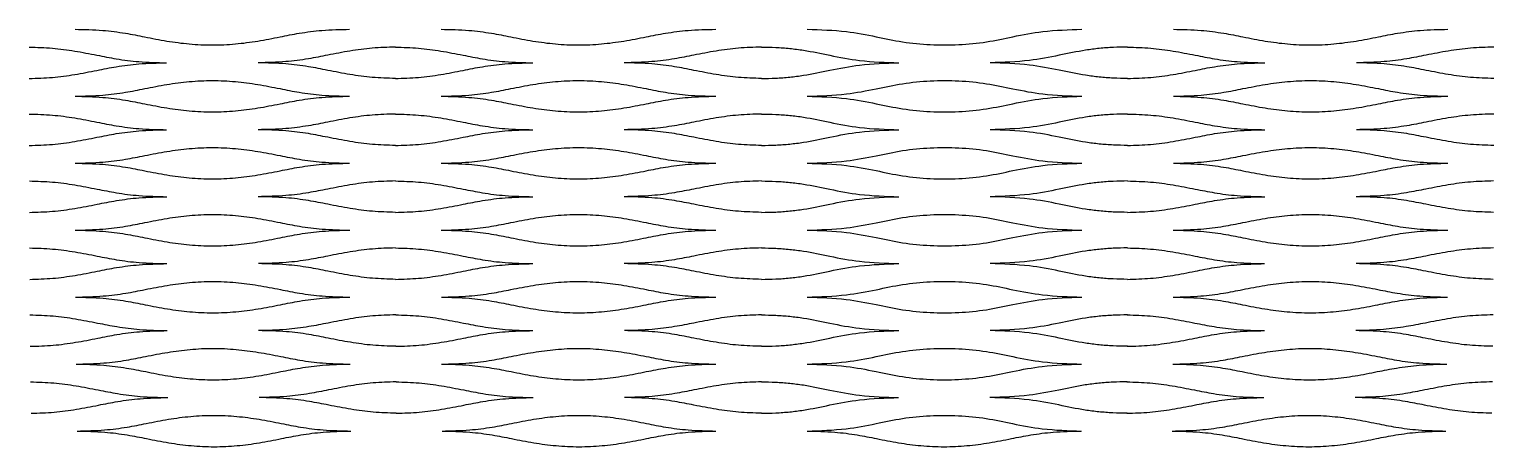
# Model space of a CAD drawing. Extents: x 191.9 to 275.8, y 88 to 112.
import ezdxf

# ---------------------------------------------------------------- set-up
doc = ezdxf.new("R2010")
doc.units = 0
doc.layers.add('Layer_1', color=7, linetype='CONTINUOUS')

msp = doc.modelspace()

# ---------------------------------------------------------------- linework, layer by layer
at = {"layer": 'Layer_1', "color": 1}
for points, knots in [([(194.48644, 111.954737), (195.016795, 111.943418), (195.982473, 111.922806), (197.314531, 111.752526), (198.53256, 111.508523), (199.747748, 111.268678), (201.042373, 111.098303), (202.357034, 111.032951), (203.671766, 111.0983), (204.966657, 111.268707), (206.18201, 111.50845), (207.400092, 111.752556), (208.732155, 111.922807), (209.697895, 111.943417), (210.228313, 111.954737)], [0, 0, 0, 0, 1.590425, 2.895866, 4.021607, 5.317019, 6.61099, 7.935434, 9.260075, 10.554257, 11.850071, 12.975626, 14.281065, 15.871679, 15.871679, 15.871679, 15.871679]), ([(215.475617, 111.954737), (216.006073, 111.94342), (216.971831, 111.922815), (218.303891, 111.752555), (219.521867, 111.508465), (220.737078, 111.2687), (222.031788, 111.098304), (223.346435, 111.03295), (224.661149, 111.098309), (225.956041, 111.268706), (227.171413, 111.508439), (228.389445, 111.752551), (229.721425, 111.922812), (230.687101, 111.943419), (231.217498, 111.954737)], [0, 0, 0, 0, 1.590727, 2.896108, 4.021601, 5.317214, 6.611255, 7.935692, 9.260226, 10.554472, 11.850327, 12.975826, 14.281138, 15.871689, 15.871689, 15.871689, 15.871689]), ([(236.464791, 111.954737), (237.214922, 111.932557), (238.543782, 111.893264), (240.356048, 111.547966), (241.942913, 111.201487), (243.530843, 111.048245), (245.141278, 111.048233), (246.729144, 111.201505), (248.31595, 111.547965), (250.128215, 111.893264), (251.457075, 111.932557), (252.207206, 111.954737)], [0, 0, 0, 0, 2.247121, 3.980786, 5.523195, 7.118555, 8.754308, 10.349484, 11.891894, 13.62556, 15.87268, 15.87268, 15.87268, 15.87268]), ([(257.454225, 111.954737), (257.984688, 111.943421), (258.950477, 111.922818), (260.28263, 111.752534), (261.500643, 111.508516), (262.715815, 111.268679), (264.010437, 111.098304), (265.325062, 111.032949), (266.639778, 111.09831), (267.934671, 111.268702), (269.150097, 111.508464), (270.368222, 111.752535), (271.700284, 111.922812), (272.665985, 111.943419), (273.196383, 111.954737)], [0, 0, 0, 0, 1.590747, 2.896199, 4.02189, 5.317301, 6.61127, 7.935709, 9.26025, 10.554493, 11.850344, 12.976027, 14.281409, 15.871962, 15.871962, 15.871962, 15.871962]), ([(191.862648, 110.934868), (192.30424, 110.922216), (193.177303, 110.897202), (194.472087, 110.71952), (195.687443, 110.481836), (196.905487, 110.237095), (198.237563, 110.06698), (199.203298, 110.046343), (199.73371, 110.035008)], [0, 0, 0, 0, 1.324464, 2.618569, 3.914333, 5.039924, 6.345369, 7.935966, 7.935966, 7.935966, 7.935966]), ([(212.851814, 110.934868), (212.410227, 110.922216), (211.537191, 110.897202), (210.24249, 110.719533), (209.027226, 110.481818), (207.809244, 110.237095), (206.477169, 110.066979), (205.511429, 110.046342), (204.981011, 110.035008)], [0, 0, 0, 0, 1.324449, 2.618488, 3.91408, 5.039653, 6.345097, 7.93571, 7.93571, 7.93571, 7.93571]), ([(212.851814, 110.934868), (213.293466, 110.922217), (214.166589, 110.897206), (215.461381, 110.719542), (216.676709, 110.4818), (217.894725, 110.237117), (219.226798, 110.066974), (220.192498, 110.046341), (220.722893, 110.035008)], [0, 0, 0, 0, 1.324643, 2.618751, 3.914347, 5.040049, 6.345439, 7.935984, 7.935984, 7.935984, 7.935984]), ([(233.841282, 110.934868), (233.399688, 110.922216), (232.526624, 110.897202), (231.231832, 110.719516), (230.016493, 110.481849), (228.79852, 110.237097), (227.466534, 110.066975), (226.500859, 110.046341), (225.970462, 110.035008)], [0, 0, 0, 0, 1.324467, 2.618575, 3.914358, 5.039864, 6.345175, 7.935726, 7.935726, 7.935726, 7.935726]), ([(233.841282, 110.934868), (234.114026, 110.931061), (234.656116, 110.923495), (235.458797, 110.862032), (236.497403, 110.731376), (237.821037, 110.44156), (239.633362, 110.096557), (240.962216, 110.057216), (241.712344, 110.035008)], [0, 0, 0, 0, 0.818135, 1.626073, 2.413785, 3.956201, 5.689867, 7.936995, 7.936995, 7.936995, 7.936995]), ([(254.830715, 110.934868), (254.557972, 110.931061), (254.015883, 110.923495), (253.213202, 110.862032), (252.174595, 110.731375), (250.850959, 110.441562), (249.038634, 110.096557), (247.709783, 110.057216), (246.959656, 110.035008)], [0, 0, 0, 0, 0.818133, 1.626071, 2.413782, 3.956206, 5.689867, 7.936992, 7.936992, 7.936992, 7.936992]), ([(254.830459, 110.934868), (255.272106, 110.922217), (256.145225, 110.897206), (257.440017, 110.719541), (258.655349, 110.481801), (259.87339, 110.237111), (261.205556, 110.06697), (262.171347, 110.046339), (262.701811, 110.035008)], [0, 0, 0, 0, 1.32463, 2.618739, 3.914344, 5.04005, 6.345503, 7.936257, 7.936257, 7.936257, 7.936257]), ([(275.819893, 110.934868), (275.378309, 110.922216), (274.50528, 110.897201), (273.210586, 110.719536), (271.995284, 110.481798), (270.777243, 110.237112), (269.445078, 110.066971), (268.47929, 110.04634), (267.948831, 110.035008)], [0, 0, 0, 0, 1.324437, 2.618471, 3.914055, 5.039769, 6.345229, 7.935968, 7.935968, 7.935968, 7.935968]), ([(191.862933, 109.13514), (192.304479, 109.147794), (193.177491, 109.172814), (194.472181, 109.350488), (195.687495, 109.588158), (196.905476, 109.833012), (198.237566, 110.003053), (199.203299, 110.02368), (199.73371, 110.035008)], [0, 0, 0, 0, 1.324325, 2.618418, 3.914051, 5.039653, 6.345095, 7.935691, 7.935691, 7.935691, 7.935691]), ([(212.852107, 109.13514), (212.410476, 109.14779), (211.537416, 109.172797), (210.242713, 109.350484), (209.02742, 109.588194), (207.809378, 109.832995), (206.477197, 110.003055), (205.511432, 110.02368), (204.981011, 110.035008)], [0, 0, 0, 0, 1.324582, 2.61856, 3.91409, 5.039872, 6.345386, 7.936009, 7.936009, 7.936009, 7.936009]), ([(212.852107, 109.13514), (213.293714, 109.147793), (214.166811, 109.172809), (215.461594, 109.350485), (216.676915, 109.588147), (217.894831, 109.83301), (219.226832, 110.003057), (220.192502, 110.023681), (220.722893, 110.035008)], [0, 0, 0, 0, 1.324508, 2.618673, 3.914326, 5.039851, 6.345167, 7.935701, 7.935701, 7.935701, 7.935701]), ([(233.841282, 109.13514), (233.399688, 109.147792), (232.526623, 109.172805), (231.231834, 109.350506), (230.016484, 109.588129), (228.798532, 109.833013), (227.46653, 110.003058), (226.500858, 110.023681), (225.970462, 110.035008)], [0, 0, 0, 0, 1.324467, 2.618575, 3.914358, 5.039876, 6.345184, 7.935733, 7.935733, 7.935733, 7.935733]), ([(233.841282, 109.13514), (234.114026, 109.138955), (234.656118, 109.146539), (235.458797, 109.208086), (236.497396, 109.338789), (237.821036, 109.628549), (239.633368, 109.973479), (240.962217, 110.012807), (241.712344, 110.035008)], [0, 0, 0, 0, 0.818136, 1.626079, 2.413795, 3.956205, 5.68986, 7.936986, 7.936986, 7.936986, 7.936986]), ([(254.830715, 109.13514), (254.557971, 109.138955), (254.01588, 109.146539), (253.213202, 109.208086), (252.174601, 109.338789), (250.850959, 109.628548), (249.038628, 109.973479), (247.709782, 110.012808), (246.959656, 110.035008)], [0, 0, 0, 0, 0.818134, 1.626077, 2.413792, 3.95621, 5.689861, 7.936983, 7.936983, 7.936983, 7.936983]), ([(254.830459, 109.13514), (255.272065, 109.147793), (256.145164, 109.17281), (257.439952, 109.350482), (258.65534, 109.588171), (259.873379, 109.832999), (261.20556, 110.003063), (262.171348, 110.023683), (262.701811, 110.035008)], [0, 0, 0, 0, 1.324508, 2.618677, 3.914343, 5.040061, 6.34551, 7.936263, 7.936263, 7.936263, 7.936263]), ([(275.819633, 109.13514), (275.378069, 109.147791), (274.505102, 109.172803), (273.210498, 109.350491), (271.995251, 109.588188), (270.777255, 109.832997), (269.445074, 110.003062), (268.479289, 110.023683), (267.948831, 110.035008)], [0, 0, 0, 0, 1.324378, 2.618284, 3.913797, 5.039524, 6.344981, 7.935718, 7.935718, 7.935718, 7.935718]), ([(194.48644, 108.115384), (195.016898, 108.126695), (195.982683, 108.147289), (197.314854, 108.317496), (198.532845, 108.561665), (199.748032, 108.801443), (201.04264, 108.971847), (202.357256, 109.037207), (203.671968, 108.971842), (204.966855, 108.801418), (206.182265, 108.561733), (207.400346, 108.317475), (208.732438, 108.147299), (209.698179, 108.126698), (210.228598, 108.115384)], [0, 0, 0, 0, 1.590735, 2.896191, 4.021903, 5.317311, 6.611274, 7.935694, 9.260233, 10.554479, 11.850329, 12.975922, 14.281366, 15.871984, 15.871984, 15.871984, 15.871984]), ([(215.475874, 108.115384), (216.006268, 108.126697), (216.971941, 108.147295), (218.303932, 108.317477), (219.521893, 108.561732), (220.737143, 108.801404), (222.031843, 108.971851), (223.346454, 109.037206), (224.661151, 108.971841), (225.956038, 108.801418), (227.17146, 108.561727), (228.389493, 108.317498), (229.721485, 108.14729), (230.687121, 108.126695), (231.217498, 108.115384)], [0, 0, 0, 0, 1.590545, 2.895857, 4.021355, 5.317079, 6.611064, 7.935445, 9.259979, 10.554227, 11.85008, 12.975707, 14.280959, 15.871451, 15.871451, 15.871451, 15.871451]), ([(236.464791, 108.115384), (237.214921, 108.13756), (238.543777, 108.176845), (240.35606, 108.522056), (241.942899, 108.868675), (243.53085, 109.021783), (245.141271, 109.021794), (246.729157, 108.868657), (248.315937, 108.522057), (250.128221, 108.176844), (251.457077, 108.137559), (252.207206, 108.115384)], [0, 0, 0, 0, 2.24712, 3.980779, 5.5232, 7.118552, 8.754305, 10.349475, 11.891896, 13.625556, 15.872674, 15.872674, 15.872674, 15.872674]), ([(257.454225, 108.115384), (257.984624, 108.126696), (258.950326, 108.147293), (260.28241, 108.317498), (261.500428, 108.561687), (262.715678, 108.801423), (264.010285, 108.971843), (265.324889, 109.037207), (266.639567, 108.97185), (267.934455, 108.80142), (269.149855, 108.561711), (270.367939, 108.317495), (271.700023, 108.147294), (272.665725, 108.126697), (273.196123, 108.115384)], [0, 0, 0, 0, 1.590556, 2.895943, 4.021644, 5.317222, 6.611188, 7.935444, 9.260107, 10.554291, 11.850081, 12.97578, 14.281166, 15.871722, 15.871722, 15.871722, 15.871722]), ([(194.48644, 108.115384), (195.016916, 108.104071), (195.982737, 108.083474), (197.31491, 107.913293), (198.532965, 107.669098), (199.748247, 107.429321), (201.042944, 107.258843), (202.357616, 107.193438), (203.67232, 107.258831), (204.967204, 107.429329), (206.182538, 107.669072), (207.400536, 107.913288), (208.73253, 108.083475), (209.698203, 108.104071), (210.228598, 108.115384)], [0, 0, 0, 0, 1.59079, 2.8963, 4.021901, 5.317564, 6.611665, 7.935988, 9.260655, 10.554845, 11.850643, 12.976155, 14.281465, 15.872011, 15.872011, 15.872011, 15.872011]), ([(215.475874, 108.115384), (216.006272, 108.104072), (216.971975, 108.083476), (218.304056, 107.913269), (219.522084, 107.669121), (220.737326, 107.429323), (222.031931, 107.258839), (223.346559, 107.193437), (224.66128, 107.258835), (225.956169, 107.429306), (227.171512, 107.669103), (228.389496, 107.913266), (229.721485, 108.08348), (230.687121, 108.104073), (231.217498, 108.115384)], [0, 0, 0, 0, 1.590556, 2.895942, 4.02164, 5.317227, 6.611201, 7.935457, 9.260183, 10.554435, 11.850113, 12.975737, 14.280987, 15.871479, 15.871479, 15.871479, 15.871479]), ([(236.464791, 108.115384), (237.214922, 108.093202), (238.543782, 108.053909), (240.356048, 107.708621), (241.942885, 107.362132), (243.530754, 107.208988), (245.141081, 107.208976), (246.728886, 107.362153), (248.315668, 107.708619), (250.127947, 108.053909), (251.456814, 108.093203), (252.206949, 108.115384)], [0, 0, 0, 0, 2.247121, 3.980785, 5.523193, 7.118474, 8.75409, 10.349176, 11.891599, 13.625272, 15.872406, 15.872406, 15.872406, 15.872406]), ([(257.454225, 108.115384), (257.98462, 108.104072), (258.950295, 108.083476), (260.282287, 107.913282), (261.500142, 107.669123), (262.715189, 107.429312), (264.009709, 107.258827), (265.324331, 107.193439), (266.639111, 107.258836), (267.934089, 107.429322), (269.14958, 107.669095), (270.367769, 107.913276), (271.699938, 108.08347), (272.665703, 108.10407), (273.196123, 108.115384)], [0, 0, 0, 0, 1.590546, 2.895861, 4.021368, 5.316712, 6.610554, 7.93493, 9.259645, 10.553968, 11.849858, 12.975621, 14.28113, 15.871753, 15.871753, 15.871753, 15.871753]), ([(191.863749, 107.095514), (192.305299, 107.082858), (193.178342, 107.057835), (194.473137, 106.880148), (195.688511, 106.642308), (196.906594, 106.397644), (198.23868, 106.227605), (199.204419, 106.206984), (199.734836, 106.195657)], [0, 0, 0, 0, 1.32434, 2.618513, 3.914358, 5.039941, 6.345383, 7.935996, 7.935996, 7.935996, 7.935996]), ([(212.852364, 107.095514), (212.410826, 107.082858), (211.537844, 107.057836), (210.243231, 106.880176), (209.028068, 106.642272), (207.81017, 106.397654), (206.478179, 106.227599), (205.512508, 106.206981), (204.982115, 106.195657)], [0, 0, 0, 0, 1.324304, 2.618331, 3.913802, 5.039319, 6.344628, 7.935168, 7.935168, 7.935168, 7.935168]), ([(212.852364, 107.095514), (213.294019, 107.082862), (214.167146, 107.057849), (215.461953, 106.88017), (216.677255, 106.642266), (217.895285, 106.397668), (219.227354, 106.227599), (220.193048, 106.206981), (220.723443, 106.195657)], [0, 0, 0, 0, 1.324651, 2.618765, 3.914388, 5.040075, 6.345444, 7.93599, 7.93599, 7.93599, 7.93599]), ([(233.841282, 107.095514), (233.399692, 107.082861), (232.526654, 107.057844), (231.23194, 106.880165), (230.016666, 106.642265), (228.798637, 106.397667), (227.466561, 106.227599), (226.500862, 106.206981), (225.970462, 106.195657)], [0, 0, 0, 0, 1.324457, 2.618499, 3.914109, 5.039798, 6.345172, 7.935732, 7.935732, 7.935732, 7.935732]), ([(233.841282, 107.095514), (234.114026, 107.091708), (234.656116, 107.084142), (235.458798, 107.022686), (236.497396, 106.892012), (237.82105, 106.60231), (239.633356, 106.257221), (240.962214, 106.21787), (241.712344, 106.195657)], [0, 0, 0, 0, 0.818135, 1.626073, 2.413785, 3.956189, 5.68986, 7.93699, 7.93699, 7.93699, 7.93699]), ([(254.830459, 107.095514), (254.557731, 107.091709), (254.015676, 107.084145), (253.21299, 107.022674), (252.174367, 106.892031), (250.850699, 106.602315), (249.038486, 106.257227), (247.70972, 106.217872), (246.959656, 106.195657)], [0, 0, 0, 0, 0.818085, 1.625967, 2.413801, 3.956203, 5.689799, 7.936731, 7.936731, 7.936731, 7.936731]), ([(254.830182, 107.095514), (255.271769, 107.082861), (256.144803, 107.057845), (257.439505, 106.880159), (258.654656, 106.642314), (259.872489, 106.397634), (261.204388, 106.2276), (262.170028, 106.206982), (262.700417, 106.195657)], [0, 0, 0, 0, 1.324448, 2.618486, 3.914079, 5.039396, 6.344628, 7.935155, 7.935155, 7.935155, 7.935155]), ([(275.819066, 107.095514), (275.377413, 107.082862), (274.504263, 107.057847), (273.209373, 106.880156), (271.993977, 106.642288), (270.775887, 106.397665), (269.443816, 106.2276), (268.478123, 106.206982), (267.947727, 106.195657)], [0, 0, 0, 0, 1.324646, 2.618833, 3.914641, 5.040329, 6.345699, 7.936246, 7.936246, 7.936246, 7.936246]), ([(191.864852, 105.295789), (192.306437, 105.308442), (193.179446, 105.333458), (194.474062, 105.511132), (195.689164, 105.748991), (196.906959, 105.993655), (198.238858, 106.163718), (199.204465, 106.184334), (199.734836, 106.195657)], [0, 0, 0, 0, 1.324443, 2.618411, 3.913819, 5.039252, 6.344434, 7.934908, 7.934908, 7.934908, 7.934908]), ([(212.853211, 105.295789), (212.411596, 105.308444), (211.538489, 105.333464), (210.243689, 105.511136), (209.028338, 105.748999), (207.810292, 105.993642), (206.478209, 106.163713), (205.512511, 106.184332), (204.982115, 106.195657)], [0, 0, 0, 0, 1.324533, 2.618707, 3.914366, 5.040077, 6.345457, 7.936007, 7.936007, 7.936007, 7.936007]), ([(212.853211, 105.295789), (213.294771, 105.308442), (214.167736, 105.333456), (215.462341, 105.51115), (216.677492, 105.748987), (217.895394, 105.993658), (219.227383, 106.163713), (220.193051, 106.184332), (220.723443, 106.195657)], [0, 0, 0, 0, 1.324368, 2.618276, 3.913798, 5.039312, 6.344615, 7.935152, 7.935152, 7.935152, 7.935152]), ([(233.841282, 105.295789), (233.399692, 105.308442), (232.526653, 105.333459), (231.231944, 105.511146), (230.016701, 105.748983), (228.798708, 105.993666), (227.466625, 106.163708), (226.500883, 106.184331), (225.970462, 106.195657)], [0, 0, 0, 0, 1.324457, 2.618498, 3.914105, 5.03967, 6.34511, 7.935735, 7.935735, 7.935735, 7.935735]), ([(233.841282, 105.295789), (234.114026, 105.299603), (234.656118, 105.307185), (235.458791, 105.368715), (236.497412, 105.499232), (237.821035, 105.789116), (239.633362, 106.1341), (240.962216, 106.173446), (241.712344, 106.195657)], [0, 0, 0, 0, 0.818135, 1.626077, 2.41378, 3.956197, 5.689863, 7.936991, 7.936991, 7.936991, 7.936991]), ([(254.830459, 105.295789), (254.55773, 105.299603), (254.015674, 105.307182), (253.212997, 105.368728), (252.174351, 105.499213), (250.850714, 105.789111), (249.038481, 106.134094), (247.709718, 106.173444), (246.959656, 106.195657)], [0, 0, 0, 0, 0.818086, 1.62597, 2.413796, 3.95621, 5.689802, 7.936732, 7.936732, 7.936732, 7.936732]), ([(254.829615, 105.295789), (255.271185, 105.308441), (256.144209, 105.333457), (257.439003, 105.511183), (258.654352, 105.748937), (259.872373, 105.993666), (261.204359, 106.163711), (262.170025, 106.184331), (262.700417, 106.195657)], [0, 0, 0, 0, 1.324397, 2.618453, 3.914376, 5.039877, 6.345177, 7.935715, 7.935715, 7.935715, 7.935715]), ([(275.817686, 105.295789), (275.376126, 105.308442), (274.503185, 105.333456), (273.208662, 105.511134), (271.993569, 105.749024), (270.775704, 105.993636), (269.443726, 106.163719), (268.478099, 106.184334), (267.947727, 106.195657)], [0, 0, 0, 0, 1.324367, 2.618205, 3.913544, 5.039166, 6.344405, 7.934881, 7.934881, 7.934881, 7.934881]), ([(194.48892, 104.276032), (195.019313, 104.287345), (195.984981, 104.307941), (197.316965, 104.478133), (198.534803, 104.722336), (199.749859, 104.962082), (201.044384, 105.132503), (202.358901, 105.19785), (203.67357, 105.132507), (204.968471, 104.962159), (206.183897, 104.722373), (207.40197, 104.478132), (208.733963, 104.307949), (209.699618, 104.287347), (210.229975, 104.276032)], [0, 0, 0, 0, 1.590539, 2.895841, 4.021338, 5.316682, 6.610521, 7.934891, 9.259301, 10.553604, 11.849531, 12.975092, 14.28046, 15.870894, 15.870894, 15.870894, 15.870894]), ([(215.476994, 104.276032), (216.007361, 104.287344), (216.972961, 104.307938), (218.304853, 104.478133), (219.522681, 104.722367), (220.737809, 104.962066), (222.03242, 105.132503), (223.346983, 105.197847), (224.661611, 105.132521), (225.956419, 104.962154), (227.171716, 104.722365), (228.389709, 104.478133), (229.721703, 104.307942), (230.687377, 104.287345), (231.217772, 104.276032)], [0, 0, 0, 0, 1.590462, 2.895637, 4.021064, 5.316593, 6.610503, 7.934881, 9.259351, 10.55346, 11.849252, 12.974761, 14.280075, 15.870621, 15.870621, 15.870621, 15.870621]), ([(236.464791, 104.276032), (237.214922, 104.298214), (238.543782, 104.337508), (240.356048, 104.682801), (241.942885, 105.029293), (243.530754, 105.182436), (245.141081, 105.182448), (246.728886, 105.029272), (248.315669, 104.682803), (250.127947, 104.337508), (251.456814, 104.298214), (252.206949, 104.276032)], [0, 0, 0, 0, 2.247121, 3.980786, 5.523195, 7.118476, 8.754091, 10.349177, 11.8916, 13.625274, 15.872408, 15.872408, 15.872408, 15.872408]), ([(257.452865, 104.276032), (257.983234, 104.287344), (258.948859, 104.307938), (260.280839, 104.478151), (261.498789, 104.722348), (262.714027, 104.962068), (264.008645, 105.132494), (265.323241, 105.197848), (266.637882, 105.132526), (267.932692, 104.962168), (269.147864, 104.722373), (270.365705, 104.478117), (271.697605, 104.307941), (272.663251, 104.287345), (273.193643, 104.276032)], [0, 0, 0, 0, 1.590468, 2.895711, 4.021337, 5.316938, 6.610913, 7.935169, 9.259798, 10.553907, 11.849539, 12.974846, 14.280087, 15.870622, 15.870622, 15.870622, 15.870622]), ([(194.48892, 104.276032), (195.019363, 104.264717), (195.98519, 104.244113), (197.317445, 104.073937), (198.535681, 103.829739), (199.751159, 103.590102), (201.045951, 103.419615), (202.360559, 103.354211), (203.675077, 103.419573), (204.969684, 103.590007), (206.184703, 103.829704), (207.402391, 104.073965), (208.734115, 104.24412), (209.699648, 104.264718), (210.229975, 104.276032)], [0, 0, 0, 0, 1.59069, 2.89632, 4.022143, 5.317999, 6.612185, 7.936526, 9.260896, 10.554806, 11.850331, 12.97544, 14.280537, 15.870879, 15.870879, 15.870879, 15.870879]), ([(215.476994, 104.276032), (216.007389, 104.26472), (216.973085, 104.244122), (218.305162, 104.073926), (219.523182, 103.829755), (220.738446, 103.590094), (222.033041, 103.419609), (223.347572, 103.35421), (224.662126, 103.419579), (225.956834, 103.589996), (227.172027, 103.829741), (228.389894, 104.073933), (229.721794, 104.244128), (230.687401, 104.264721), (231.217772, 104.276032)], [0, 0, 0, 0, 1.590544, 2.895926, 4.021622, 5.317202, 6.611172, 7.935416, 9.259866, 10.553909, 11.849512, 12.974947, 14.28013, 15.870604, 15.870604, 15.870604, 15.870604]), ([(236.464791, 104.276032), (237.214854, 104.253856), (238.543596, 104.214569), (240.355702, 103.869369), (241.942354, 103.522753), (243.530118, 103.36964), (245.140351, 103.369625), (246.728115, 103.522788), (248.314808, 103.869352), (250.127003, 104.214568), (251.455777, 104.253855), (252.205846, 104.276032)], [0, 0, 0, 0, 2.24692, 3.980436, 5.522671, 7.1178, 8.753409, 10.348378, 11.89079, 13.624383, 15.871321, 15.871321, 15.871321, 15.871321]), ([(257.452865, 104.276032), (257.983204, 104.264722), (258.948708, 104.244132), (260.280421, 104.073945), (261.497964, 103.82974), (262.712804, 103.590079), (264.007127, 103.4196), (265.321576, 103.35421), (266.63623, 103.419588), (267.931216, 103.59001), (269.146832, 103.829757), (270.36517, 104.073912), (271.697427, 104.244119), (272.663219, 104.264719), (273.193643, 104.276032)], [0, 0, 0, 0, 1.590377, 2.895349, 4.020531, 5.31565, 6.609347, 7.933511, 9.258064, 10.552384, 11.848441, 12.974392, 14.279972, 15.870604, 15.870604, 15.870604, 15.870604]), ([(191.867892, 103.256285), (192.30944, 103.24363), (193.182504, 103.218608), (194.477389, 103.040911), (195.692932, 102.803132), (196.911124, 102.558356), (198.243214, 102.388379), (199.208885, 102.367763), (199.739239, 102.356442)], [0, 0, 0, 0, 1.324332, 2.618577, 3.914633, 5.040398, 6.34583, 7.936253, 7.936253, 7.936253, 7.936253]), ([(212.854588, 103.256285), (212.413091, 103.243633), (211.540233, 103.21862), (210.245795, 103.040935), (209.030859, 102.803128), (207.81327, 102.558336), (206.481545, 102.38836), (205.516039, 102.367758), (204.985696, 102.356442)], [0, 0, 0, 0, 1.324178, 2.617956, 3.913298, 5.03847, 6.343439, 7.933828, 7.933828, 7.933828, 7.933828]), ([(212.854588, 103.256285), (213.296117, 103.243632), (214.169119, 103.218614), (215.463909, 103.040902), (216.679296, 102.803158), (217.897317, 102.558337), (219.229315, 102.388371), (220.194981, 102.367761), (220.725373, 102.356442)], [0, 0, 0, 0, 1.324275, 2.618387, 3.914359, 5.039861, 6.34516, 7.9357, 7.9357, 7.9357, 7.9357]), ([(233.841282, 103.256285), (233.399759, 103.243632), (232.526811, 103.218615), (231.232192, 103.04093), (230.017014, 102.803124), (228.799202, 102.558351), (227.467385, 102.388368), (226.501871, 102.36776), (225.971566, 102.356442)], [0, 0, 0, 0, 1.324255, 2.618229, 3.913834, 5.039259, 6.344363, 7.934641, 7.934641, 7.934641, 7.934641]), ([(233.841282, 103.256285), (234.113988, 103.252469), (234.65606, 103.244883), (235.458732, 103.18335), (236.497374, 103.052866), (237.820909, 102.76289), (239.633071, 102.417983), (240.96177, 102.378647), (241.71181, 102.356442)], [0, 0, 0, 0, 0.81802, 1.626019, 2.413779, 3.956129, 5.689595, 7.936462, 7.936462, 7.936462, 7.936462]), ([(254.829079, 103.256285), (254.556394, 103.252469), (254.014384, 103.244885), (253.211799, 103.183348), (252.173223, 103.052856), (250.849714, 102.762894), (249.037558, 102.417981), (247.708866, 102.378646), (246.958829, 102.356442)], [0, 0, 0, 0, 0.817955, 1.625833, 2.413518, 3.955872, 5.689327, 7.936184, 7.936184, 7.936184, 7.936184]), ([(254.828235, 103.256285), (255.269728, 103.243633), (256.142558, 103.21862), (257.436907, 103.040955), (258.6518, 102.80308), (259.869394, 102.558362), (261.20111, 102.388361), (262.166553, 102.367758), (262.696833, 102.356442)], [0, 0, 0, 0, 1.324169, 2.617873, 3.91302, 5.03837, 6.343334, 7.933536, 7.933536, 7.933536, 7.933536]), ([(275.814948, 103.256285), (275.373333, 103.243631), (274.5002, 103.218614), (273.205311, 103.040936), (271.98982, 102.803098), (270.771616, 102.558357), (269.439427, 102.388381), (268.473683, 102.367764), (267.943302, 102.356442)], [0, 0, 0, 0, 1.324534, 2.618781, 3.914637, 5.040479, 6.346046, 7.936553, 7.936553, 7.936553, 7.936553]), ([(191.871484, 101.456573), (192.312946, 101.469219), (193.185695, 101.494218), (194.479948, 101.67183), (195.694619, 101.909798), (196.912046, 102.154362), (198.243567, 102.324489), (199.208964, 102.345113), (199.739239, 102.356442)], [0, 0, 0, 0, 1.324074, 2.617631, 3.912705, 5.037676, 6.342515, 7.932698, 7.932698, 7.932698, 7.932698]), ([(212.856499, 101.456573), (212.414954, 101.469223), (211.541941, 101.494233), (210.247218, 101.671831), (209.03192, 101.909825), (207.813853, 102.154332), (206.481793, 102.324484), (205.516094, 102.345112), (204.985696, 102.356442)], [0, 0, 0, 0, 1.324325, 2.618425, 3.914101, 5.039785, 6.345163, 7.935714, 7.935714, 7.935714, 7.935714]), ([(212.856499, 101.456573), (213.297949, 101.469222), (214.170751, 101.494231), (215.465107, 101.67182), (216.679978, 101.909819), (217.897638, 102.154354), (219.22943, 102.324489), (220.195007, 102.345113), (220.725373, 102.356442)], [0, 0, 0, 0, 1.32404, 2.617794, 3.913003, 5.038245, 6.343351, 7.933808, 7.933808, 7.933808, 7.933808]), ([(233.841282, 101.456573), (233.399782, 101.46922), (232.526903, 101.494225), (231.232369, 101.671843), (230.017272, 101.909816), (228.799369, 102.154341), (227.467483, 102.32448), (226.501896, 102.345111), (225.971566, 102.356442)], [0, 0, 0, 0, 1.324186, 2.618025, 3.913547, 5.039043, 6.344288, 7.934637, 7.934637, 7.934637, 7.934637]), ([(233.841282, 101.456573), (234.113988, 101.46038), (234.656058, 101.467947), (235.458732, 101.529395), (236.497382, 101.659834), (237.820908, 101.949893), (239.633064, 102.294879), (240.961769, 102.334229), (241.71181, 102.356442)], [0, 0, 0, 0, 0.818019, 1.626013, 2.413769, 3.956129, 5.689608, 7.936477, 7.936477, 7.936477, 7.936477]), ([(254.829079, 101.456573), (254.556394, 101.46038), (254.014386, 101.467946), (253.211799, 101.529397), (252.173215, 101.659845), (250.849715, 101.949889), (249.037565, 102.294881), (247.708867, 102.33423), (246.958829, 102.356442)], [0, 0, 0, 0, 0.817954, 1.625827, 2.413507, 3.955873, 5.689339, 7.936198, 7.936198, 7.936198, 7.936198]), ([(254.826307, 101.456573), (255.267829, 101.469222), (256.140775, 101.49423), (257.435408, 101.671836), (258.650658, 101.909839), (259.868746, 102.154329), (261.200802, 102.324476), (262.166478, 102.34511), (262.696833, 102.356442)], [0, 0, 0, 0, 1.324254, 2.618225, 3.913838, 5.039579, 6.345013, 7.935439, 7.935439, 7.935439, 7.935439]), ([(275.81109, 101.456573), (275.369625, 101.469219), (274.496891, 101.494217), (273.202712, 101.671813), (271.98811, 101.909827), (270.770678, 102.154363), (269.439068, 102.324487), (268.473603, 102.345112), (267.943302, 102.356442)], [0, 0, 0, 0, 1.324085, 2.617585, 3.912478, 5.037507, 6.34247, 7.932734, 7.932734, 7.932734, 7.932734]), ([(194.496631, 100.436825), (195.026841, 100.448135), (195.992171, 100.468726), (197.32369, 100.638927), (198.541064, 100.882908), (199.755611, 101.122774), (201.049682, 101.29315), (202.363979, 101.358501), (203.678506, 101.29314), (204.973303, 101.122717), (206.188666, 100.882997), (207.40672, 100.638831), (208.738714, 100.468717), (209.704326, 100.448132), (210.234663, 100.436825)], [0, 0, 0, 0, 1.589991, 2.894821, 4.019969, 5.314644, 6.608069, 7.932144, 9.256609, 10.550722, 11.846508, 12.972179, 14.277478, 15.867851, 15.867851, 15.867851, 15.867851]), ([(215.480302, 100.436825), (216.010602, 100.448136), (216.976086, 100.468728), (218.30779, 100.638912), (219.525379, 100.882945), (220.740143, 101.122745), (222.034394, 101.293148), (223.348718, 101.3585), (224.66318, 101.293145), (225.957877, 101.122707), (227.173089, 100.883024), (228.390932, 100.638825), (229.722649, 100.468718), (230.688071, 100.448132), (231.218308, 100.436825)], [0, 0, 0, 0, 1.590261, 2.895287, 4.020511, 5.315572, 6.609141, 7.933236, 9.257616, 10.551596, 11.84731, 12.972721, 14.27775, 15.867824, 15.867824, 15.867824, 15.867824]), ([(236.464791, 100.436825), (237.214854, 100.459001), (238.543595, 100.498286), (240.355692, 100.843481), (241.942366, 101.189938), (243.530116, 101.343087), (245.140353, 101.343101), (246.728103, 101.189903), (248.314818, 100.843498), (250.127005, 100.498287), (251.455777, 100.459001), (252.205846, 100.436825)], [0, 0, 0, 0, 2.24692, 3.98043, 5.522646, 7.117775, 8.753384, 10.348353, 11.890746, 13.624334, 15.871271, 15.871271, 15.871271, 15.871271]), ([(257.448163, 100.436825), (257.978433, 100.448138), (258.943955, 100.468737), (260.275836, 100.638939), (261.493823, 100.882947), (262.709053, 101.122734), (264.003669, 101.293134), (265.31811, 101.358502), (266.63246, 101.293147), (267.9268, 101.122735), (269.141539, 100.883025), (270.358891, 100.638801), (271.690338, 100.468703), (272.655659, 100.448128), (273.18591, 100.436825)], [0, 0, 0, 0, 1.590171, 2.895399, 4.021052, 5.316643, 6.610613, 7.934868, 9.259039, 10.552732, 11.847868, 12.972764, 14.277455, 15.867567, 15.867567, 15.867567, 15.867567]), ([(194.496631, 100.436825), (195.026995, 100.425498), (195.992818, 100.40487), (197.325166, 100.234601), (198.543645, 99.990418), (199.759246, 99.750705), (201.053951, 99.580359), (202.368275, 99.515018), (203.682331, 99.580322), (204.976308, 99.750649), (206.190697, 99.990409), (207.40781, 100.234625), (208.739159, 100.404914), (209.704429, 100.425511), (210.234663, 100.436825)], [0, 0, 0, 0, 1.590455, 2.896304, 4.02246, 5.318476, 6.61257, 7.936524, 9.260524, 10.553805, 11.848403, 12.973245, 14.277825, 15.867886, 15.867886, 15.867886, 15.867886]), ([(215.480302, 100.436825), (216.010655, 100.425503), (216.976306, 100.404888), (218.308284, 100.234624), (219.526237, 99.990389), (220.741395, 99.750694), (222.035828, 99.580349), (223.350065, 99.515019), (224.664244, 99.580331), (225.958594, 99.750682), (227.173469, 99.990381), (228.391062, 100.234624), (229.722673, 100.404894), (230.688073, 100.425505), (231.218308, 100.436825)], [0, 0, 0, 0, 1.59042, 2.895791, 4.021349, 5.316922, 6.610739, 7.934601, 9.258707, 10.552345, 11.847606, 12.972825, 14.277794, 15.86786, 15.86786, 15.86786, 15.86786]), ([(236.464224, 100.436825), (237.214135, 100.414644), (238.542615, 100.37535), (240.354332, 100.030055), (241.940714, 99.683595), (243.528211, 99.530303), (245.138284, 99.530299), (246.725808, 99.68361), (248.312186, 100.030025), (250.123805, 100.37535), (251.452159, 100.414644), (252.201988, 100.436825)], [0, 0, 0, 0, 2.246463, 3.979642, 5.521573, 7.116473, 8.751882, 10.346768, 11.888803, 13.621855, 15.868068, 15.868068, 15.868068, 15.868068]), ([(257.448163, 100.436825), (257.978374, 100.425507), (258.943661, 100.404903), (260.27501, 100.234639), (261.492019, 99.990443), (262.706176, 99.750628), (263.999888, 99.580323), (265.313893, 99.515018), (266.628326, 99.58036), (267.923301, 99.750712), (269.139049, 99.99037), (270.357495, 100.234603), (271.68975, 100.404881), (272.655526, 100.425501), (273.18591, 100.436825)], [0, 0, 0, 0, 1.589994, 2.894695, 4.019471, 5.313694, 6.606765, 7.930549, 9.254779, 10.549139, 11.845424, 12.971443, 14.277093, 15.867606, 15.867606, 15.867606, 15.867606]), ([(191.878365, 99.416931), (192.319879, 99.404273), (193.192949, 99.379244), (194.487917, 99.201556), (195.703631, 98.963757), (196.921962, 98.719121), (198.253948, 98.549051), (199.21948, 98.52842), (199.749712, 98.51709)], [0, 0, 0, 0, 1.324231, 2.618596, 3.914879, 5.040809, 6.346181, 7.93624, 7.93624, 7.93624, 7.93624]), ([(212.859806, 99.416931), (212.418437, 99.40428), (211.545916, 99.379272), (210.25212, 99.201626), (209.037919, 98.963715), (207.821014, 98.71908), (206.489949, 98.549023), (205.5249, 98.528412), (204.994809, 98.51709)], [0, 0, 0, 0, 1.323795, 2.616945, 3.911363, 5.035982, 6.340332, 7.929964, 7.929964, 7.929964, 7.929964]), ([(212.859806, 99.416931), (213.301329, 99.404277), (214.174277, 99.379259), (215.468898, 99.201589), (216.68412, 98.963722), (217.901993, 98.719121), (219.233692, 98.549039), (220.199053, 98.528416), (220.729231, 98.51709)], [0, 0, 0, 0, 1.324256, 2.61823, 3.913833, 5.039422, 6.344447, 7.934341, 7.934341, 7.934341, 7.934341]), ([(233.841282, 99.416931), (233.399855, 99.404277), (232.527141, 99.379262), (231.23298, 99.201616), (230.018306, 98.96371), (228.800944, 98.7191), (227.46951, 98.549025), (226.504249, 98.528412), (225.974063, 98.51709)], [0, 0, 0, 0, 1.32397, 2.617524, 3.912452, 5.037545, 6.342244, 7.932161, 7.932161, 7.932161, 7.932161]), ([(233.841282, 99.416931), (234.113941, 99.413123), (234.655879, 99.405555), (235.458381, 99.344073), (236.496752, 99.213277), (237.820107, 98.923648), (239.631965, 98.578621), (240.960483, 98.539292), (241.710433, 98.51709)], [0, 0, 0, 0, 0.81788, 1.625618, 2.413245, 3.955308, 5.688498, 7.935089, 7.935089, 7.935089, 7.935089]), ([(254.825204, 99.416931), (254.552504, 99.413124), (254.010546, 99.40556), (253.208044, 99.344074), (252.169715, 99.213269), (250.846378, 98.92365), (249.034521, 98.57862), (247.706004, 98.539292), (246.956055, 98.51709)], [0, 0, 0, 0, 0.818001, 1.625677, 2.413246, 3.955308, 5.688498, 7.935087, 7.935087, 7.935087, 7.935087]), ([(254.822723, 99.416931), (255.264096, 99.404281), (256.136646, 99.379273), (257.430536, 99.201606), (258.644777, 98.963767), (259.861646, 98.719058), (261.19263, 98.549024), (262.157662, 98.528413), (262.687757, 98.51709)], [0, 0, 0, 0, 1.323807, 2.617032, 3.911653, 5.03607, 6.340355, 7.93, 7.93, 7.93, 7.93]), ([(275.804198, 99.416931), (275.362659, 99.404272), (274.489541, 99.379241), (273.194561, 99.201578), (271.978869, 98.96374), (270.760574, 98.719124), (269.428588, 98.54905), (268.463059, 98.52842), (267.932829, 98.51709)], [0, 0, 0, 0, 1.324306, 2.618741, 3.914903, 5.04084, 6.346211, 7.936263, 7.936263, 7.936263, 7.936263]), ([(191.886634, 97.617231), (192.327928, 97.62988), (193.200217, 97.654884), (194.493646, 97.832568), (195.707369, 98.070626), (196.923918, 98.31513), (198.254712, 98.485169), (199.219646, 98.505772), (199.749712, 98.51709)], [0, 0, 0, 0, 1.323568, 2.616249, 3.910277, 5.034434, 6.338512, 7.928068, 7.928068, 7.928068, 7.928068]), ([(212.863958, 97.617231), (212.422582, 97.629888), (211.549845, 97.654917), (210.255403, 97.832629), (209.040255, 98.070611), (207.822278, 98.315091), (206.490494, 98.485137), (205.525029, 98.505763), (204.994809, 98.51709)], [0, 0, 0, 0, 1.323817, 2.617595, 3.913314, 5.038834, 6.344048, 7.934067, 7.934067, 7.934067, 7.934067]), ([(212.863958, 97.617231), (213.305263, 97.629885), (214.177722, 97.654904), (215.471517, 97.832578), (216.685775, 98.070629), (217.902838, 98.315111), (219.233991, 98.485159), (220.199113, 98.505769), (220.729231, 98.51709)], [0, 0, 0, 0, 1.323605, 2.61676, 3.911366, 5.03604, 6.340522, 7.930238, 7.930238, 7.930238, 7.930238]), ([(233.841282, 97.617231), (233.39994, 97.629887), (232.527357, 97.65491), (231.233283, 97.832595), (230.018617, 98.070639), (228.801116, 98.315091), (227.469601, 98.485157), (226.504273, 98.505769), (225.974063, 98.51709)], [0, 0, 0, 0, 1.323712, 2.617137, 3.9122, 5.037346, 6.342172, 7.932161, 7.932161, 7.932161, 7.932161]), ([(233.841282, 97.617231), (234.113941, 97.621037), (234.655879, 97.628603), (235.458375, 97.690074), (236.496769, 97.820711), (237.820097, 98.110529), (239.631964, 98.455546), (240.960483, 98.494884), (241.710433, 98.51709)], [0, 0, 0, 0, 0.81788, 1.625615, 2.413233, 3.955311, 5.688509, 7.9351, 7.9351, 7.9351, 7.9351]), ([(254.825204, 97.617231), (254.552504, 97.621036), (254.010546, 97.628599), (253.20805, 97.690073), (252.169697, 97.82072), (250.846388, 98.110527), (249.034523, 98.455547), (247.706004, 98.494884), (246.956055, 98.51709)], [0, 0, 0, 0, 0.818001, 1.625675, 2.413234, 3.955312, 5.688508, 7.935097, 7.935097, 7.935097, 7.935097]), ([(254.818605, 97.617231), (255.259994, 97.62989), (256.132763, 97.654922), (257.427201, 97.832607), (258.642357, 98.070643), (259.860325, 98.315069), (261.192113, 98.485143), (262.157549, 98.505765), (262.687757, 98.51709)], [0, 0, 0, 0, 1.323857, 2.617691, 3.91329, 5.038927, 6.344088, 7.93407, 7.93407, 7.93407, 7.93407]), ([(275.795932, 97.617231), (275.354674, 97.629882), (274.482397, 97.654892), (273.188961, 97.832567), (271.975192, 98.070621), (270.758622, 98.31513), (269.427826, 98.485169), (268.462893, 98.505772), (267.932829, 98.51709)], [0, 0, 0, 0, 1.323462, 2.616213, 3.910295, 5.034459, 6.33854, 7.928092, 7.928092, 7.928092, 7.928092]), ([(194.513451, 96.597336), (195.043404, 96.608649), (196.008116, 96.629245), (197.338631, 96.799519), (198.554967, 97.043799), (199.768657, 97.283491), (201.061995, 97.453851), (202.375656, 97.519106), (203.689798, 97.453904), (204.984491, 97.283465), (206.199814, 97.043832), (207.41768, 96.799559), (208.749203, 96.629276), (209.714455, 96.608659), (210.244566, 96.597336)], [0, 0, 0, 0, 1.589216, 2.892968, 4.016987, 5.310986, 6.603596, 7.926971, 9.251041, 10.545074, 11.84103, 12.966444, 14.271342, 15.861034, 15.861034, 15.861034, 15.861034]), ([(215.488294, 96.597336), (216.018303, 96.608652), (216.983229, 96.629253), (218.314192, 96.799559), (219.531065, 97.043742), (220.745215, 97.283499), (222.038831, 97.453837), (223.352594, 97.519107), (224.666575, 97.453918), (225.960827, 97.28349), (227.175587, 97.043815), (228.392959, 96.799537), (229.724202, 96.62927), (230.689329, 96.608657), (231.219409, 96.597336)], [0, 0, 0, 0, 1.589385, 2.893608, 4.01834, 5.312685, 6.605625, 7.929141, 9.25305, 10.54662, 11.841876, 12.966819, 14.271437, 15.861036, 15.861036, 15.861036, 15.861036]), ([(236.464224, 96.597336), (237.214135, 96.619517), (238.542615, 96.658812), (240.354332, 97.004108), (241.940714, 97.350565), (243.528211, 97.503861), (245.138284, 97.503865), (246.725808, 97.35055), (248.312186, 97.004138), (250.123805, 96.658812), (251.452159, 96.619517), (252.201988, 96.597336)], [0, 0, 0, 0, 2.246463, 3.979642, 5.521573, 7.116473, 8.751882, 10.346769, 11.888803, 13.621855, 15.868069, 15.868069, 15.868069, 15.868069]), ([(257.43824, 96.597336), (257.968311, 96.608661), (258.933546, 96.629283), (260.265071, 96.799565), (261.482832, 97.043777), (262.69789, 97.283457), (263.992225, 97.453816), (265.306257, 97.519108), (266.620029, 97.453937), (267.913558, 97.283552), (269.127358, 97.043772), (270.343801, 96.799519), (271.674412, 96.629256), (272.639175, 96.608653), (273.169115, 96.597336)], [0, 0, 0, 0, 1.589575, 2.894539, 4.020011, 5.315499, 6.609187, 7.932974, 9.256673, 10.549551, 11.84353, 12.967674, 14.271621, 15.860798, 15.860798, 15.860798, 15.860798]), ([(194.513451, 96.597336), (195.043669, 96.58602), (196.009292, 96.565412), (197.341557, 96.395271), (198.560128, 96.15104), (199.775885, 95.911503), (201.070481, 95.741162), (202.384346, 95.675813), (203.69761, 95.741098), (204.990483, 95.911413), (206.203694, 96.150996), (207.419605, 96.395383), (208.749969, 96.565463), (209.714622, 96.586035), (210.244566, 96.597336)], [0, 0, 0, 0, 1.590016, 2.89571, 4.022165, 5.318329, 6.612336, 7.935915, 9.259004, 10.55119, 11.844505, 12.96816, 14.271763, 15.860957, 15.860957, 15.860957, 15.860957]), ([(215.488294, 96.597336), (216.018427, 96.586025), (216.983737, 96.565429), (218.315363, 96.395313), (219.532971, 96.15104), (220.747772, 95.911458), (222.041747, 95.741134), (223.355453, 95.675814), (224.669025, 95.741119), (225.962619, 95.911459), (227.176762, 96.150963), (228.393541, 96.39536), (229.724448, 96.565446), (230.689384, 96.58603), (231.219409, 96.597336)], [0, 0, 0, 0, 1.58976, 2.894771, 4.02024, 5.315265, 6.608606, 7.932125, 9.255458, 10.548388, 11.842881, 12.967313, 14.271522, 15.860959, 15.860959, 15.860959, 15.860959]), ([(236.46312, 96.597336), (237.212698, 96.575164), (238.540592, 96.535885), (240.351564, 96.190656), (241.937335, 95.844448), (243.524122, 95.691081), (245.133375, 95.691069), (246.720103, 95.844468), (248.305818, 96.190651), (250.116791, 96.535886), (251.44468, 96.575164), (252.194255, 96.597336)], [0, 0, 0, 0, 2.245459, 3.977884, 5.519345, 7.113532, 8.748049, 10.342051, 11.883529, 13.615946, 15.861398, 15.861398, 15.861398, 15.861398]), ([(257.43824, 96.597336), (257.968141, 96.586032), (258.93275, 96.565454), (260.263029, 96.395398), (261.478847, 96.15099), (262.691884, 95.911429), (263.984566, 95.741086), (265.297824, 95.675817), (266.611847, 95.741153), (267.906724, 95.911507), (269.122589, 96.150998), (270.34117, 96.395291), (271.673354, 96.565403), (272.638936, 96.586017), (273.169115, 96.597336)], [0, 0, 0, 0, 1.589066, 2.892666, 4.016189, 5.309378, 6.601296, 7.924222, 9.248212, 10.542443, 11.838813, 12.965129, 14.270821, 15.860721, 15.860721, 15.860721, 15.860721]), ([(191.900406, 95.577588), (192.341814, 95.564934), (193.214749, 95.539909), (194.509544, 95.362314), (195.725261, 95.124523), (196.943597, 94.8799), (198.275389, 94.70974), (199.24066, 94.689086), (199.770659, 94.677745)], [0, 0, 0, 0, 1.323913, 2.618193, 3.914329, 5.040493, 6.34579, 7.935145, 7.935145, 7.935145, 7.935145]), ([(212.87085, 95.577588), (212.429737, 95.564949), (211.557835, 95.539968), (210.265042, 95.362373), (209.051963, 95.124552), (207.836246, 94.879803), (206.506279, 94.709681), (205.541937, 94.689069), (205.012171, 94.677745)], [0, 0, 0, 0, 1.323023, 2.615086, 3.908361, 5.031848, 6.335048, 7.923704, 7.923704, 7.923704, 7.923704]), ([(212.87085, 95.577588), (213.312148, 95.564939), (214.184731, 95.539928), (215.478886, 95.362322), (216.693776, 95.124543), (217.911269, 94.879872), (219.242414, 94.709721), (220.207332, 94.68908), (220.737224, 94.677745)], [0, 0, 0, 0, 1.323583, 2.617133, 3.912428, 5.037721, 6.342275, 7.93131, 7.93131, 7.93131, 7.93131]), ([(233.841282, 95.577588), (233.400065, 95.564944), (232.527815, 95.539947), (231.234385, 95.362366), (230.020468, 95.124527), (228.803894, 94.879834), (227.473377, 94.709713), (226.508788, 94.689078), (225.979022, 94.677745)], [0, 0, 0, 0, 1.323337, 2.616134, 3.910251, 5.034643, 6.338584, 7.927243, 7.927243, 7.927243, 7.927243]), ([(233.841282, 95.577588), (234.113844, 95.573788), (234.655569, 95.566236), (235.457714, 95.504838), (236.495578, 95.374026), (237.818301, 95.08439), (239.629315, 94.739303), (240.957251, 94.699956), (241.706849, 94.677745)], [0, 0, 0, 0, 0.81759, 1.624978, 2.412159, 3.953509, 5.686011, 7.931543, 7.931543, 7.931543, 7.931543]), ([(254.816401, 95.577588), (254.543772, 95.573789), (254.001954, 95.566239), (253.199717, 95.504843), (252.161821, 95.374022), (250.839092, 95.084394), (249.028078, 94.739304), (247.70015, 94.699956), (246.95056, 94.677745)], [0, 0, 0, 0, 0.817791, 1.625258, 2.412433, 3.953806, 5.686307, 7.931816, 7.931816, 7.931816, 7.931816]), ([(254.811716, 95.577588), (255.252845, 95.564948), (256.124808, 95.539964), (257.417688, 95.362374), (258.630792, 95.124579), (259.846452, 94.879791), (261.176243, 94.709693), (262.140455, 94.689072), (262.670118, 94.677745)], [0, 0, 0, 0, 1.323073, 2.615268, 3.908618, 5.031959, 6.335081, 7.923429, 7.923429, 7.923429, 7.923429]), ([(275.782408, 95.577588), (275.340961, 95.564936), (274.467979, 95.539916), (273.173093, 95.362298), (271.95734, 95.124552), (270.739012, 94.879893), (269.407223, 94.709733), (268.441926, 94.689084), (267.911882, 94.677745)], [0, 0, 0, 0, 1.32403, 2.61833, 3.914611, 5.040693, 6.345925, 7.935418, 7.935418, 7.935418, 7.935418]), ([(191.916123, 93.778162), (192.356991, 93.790796), (193.228327, 93.815768), (194.520198, 93.993333), (195.732344, 94.231248), (196.947357, 94.475889), (198.276886, 94.645846), (199.24099, 94.666434), (199.770659, 94.677745)], [0, 0, 0, 0, 1.32229, 2.613385, 3.905597, 5.028425, 6.331207, 7.919572, 7.919572, 7.919572, 7.919572]), ([(212.878549, 93.778162), (212.437465, 93.790812), (211.56519, 93.81583), (210.271316, 93.993432), (209.056446, 94.231231), (207.838744, 94.475804), (206.507309, 94.645797), (205.542174, 94.66642), (205.012171, 94.677745)], [0, 0, 0, 0, 1.32294, 2.616212, 3.911589, 5.037035, 6.341908, 7.931278, 7.931278, 7.931278, 7.931278]), ([(212.878549, 93.778162), (213.319567, 93.7908), (214.191306, 93.815781), (215.483914, 93.993352), (216.696984, 94.231266), (217.912905, 94.475844), (219.243063, 94.645831), (220.207474, 94.66643), (220.737224, 94.677745)], [0, 0, 0, 0, 1.322743, 2.614598, 3.907795, 5.031599, 6.335055, 7.923666, 7.923666, 7.923666, 7.923666]), ([(233.841282, 93.778162), (233.400238, 93.790805), (232.528245, 93.815803), (231.234999, 93.993405), (230.021044, 94.231224), (228.804249, 94.475841), (227.473546, 94.645801), (226.508833, 94.666421), (225.979022, 94.677745)], [0, 0, 0, 0, 1.32282, 2.615361, 3.909716, 5.034229, 6.338411, 7.927206, 7.927206, 7.927206, 7.927206]), ([(233.841282, 93.778162), (234.113845, 93.781966), (234.655569, 93.789527), (235.457693, 93.850954), (236.495626, 93.981228), (237.818268, 94.271333), (239.629326, 94.616185), (240.957255, 94.655533), (241.706849, 94.677745)], [0, 0, 0, 0, 0.81759, 1.624975, 2.412123, 3.953498, 5.685991, 7.93152, 7.93152, 7.93152, 7.93152]), ([(254.816401, 93.778162), (254.543771, 93.781965), (254.001954, 93.789525), (253.199737, 93.850949), (252.161774, 93.981231), (250.839125, 94.271329), (249.028067, 94.616185), (247.700146, 94.655533), (246.95056, 94.677745)], [0, 0, 0, 0, 0.817791, 1.625254, 2.412396, 3.953795, 5.686288, 7.931794, 7.931794, 7.931794, 7.931794]), ([(254.803983, 93.778162), (255.245111, 93.79081), (256.117411, 93.815821), (257.411295, 93.993433), (258.62614, 94.231239), (259.843838, 94.475799), (261.175181, 94.645786), (262.140214, 94.666417), (262.670118, 94.677745)], [0, 0, 0, 0, 1.323071, 2.616286, 3.911621, 5.037097, 6.341962, 7.931036, 7.931036, 7.931036, 7.931036]), ([(275.76644, 93.778162), (275.32557, 93.790796), (274.454228, 93.815768), (273.162345, 93.993335), (271.950212, 94.231237), (270.735245, 94.475892), (269.40572, 94.645855), (268.441595, 94.666437), (267.911882, 94.677745)], [0, 0, 0, 0, 1.322296, 2.613405, 3.905631, 5.028386, 6.331099, 7.919596, 7.919596, 7.919596, 7.919596]), ([(194.544577, 92.758123), (195.074068, 92.769437), (196.03784, 92.79003), (197.36691, 92.960278), (198.581607, 93.204799), (199.793736, 93.44432), (201.085601, 93.614656), (202.39812, 93.679924), (203.711445, 93.614585), (205.005589, 93.444242), (206.220575, 93.204818), (207.438005, 92.960368), (208.768891, 92.790091), (209.733588, 92.769455), (210.263308, 92.758123)], [0, 0, 0, 0, 1.58783, 2.890152, 4.012651, 5.304914, 6.596082, 7.918252, 9.241531, 10.535134, 11.830659, 12.955817, 14.260226, 15.848749, 15.848749, 15.848749, 15.848749]), ([(215.502885, 92.758123), (216.032464, 92.769441), (216.996553, 92.790045), (218.326262, 92.960322), (219.541861, 93.20478), (220.754879, 93.444295), (222.04738, 93.614635), (223.360162, 93.679923), (224.673261, 93.614617), (225.966678, 93.444285), (227.180672, 93.204788), (228.39717, 92.960345), (229.727506, 92.790065), (230.691937, 92.769447), (231.221616, 92.758123)], [0, 0, 0, 0, 1.588097, 2.891101, 4.014572, 5.307804, 6.599645, 7.922073, 9.245216, 10.53801, 11.832304, 12.956622, 14.260354, 15.848752, 15.848752, 15.848752, 15.848752]), ([(236.46312, 92.758123), (237.212699, 92.780304), (238.5406, 92.819599), (240.351574, 93.164914), (241.937311, 93.511368), (243.524133, 93.664527), (245.133364, 93.664539), (246.720127, 93.511348), (248.305808, 93.164919), (250.116782, 92.819598), (251.444679, 92.780304), (252.194255, 92.758123)], [0, 0, 0, 0, 2.245462, 3.977904, 5.519392, 7.113569, 8.748085, 10.342077, 11.883582, 13.616017, 15.861472, 15.861472, 15.861472, 15.861472]), ([(257.419224, 92.758123), (257.94899, 92.769451), (258.913738, 92.790081), (260.244712, 92.960388), (261.462093, 93.204762), (262.676887, 93.44425), (263.970762, 93.614595), (265.283999, 93.679922), (266.596582, 93.614659), (267.888622, 93.444313), (269.100904, 93.204802), (270.315689, 92.960297), (271.644755, 92.790025), (272.608485, 92.769435), (273.137955, 92.758123)], [0, 0, 0, 0, 1.588659, 2.893081, 4.01837, 5.313562, 6.606839, 7.929975, 9.252348, 10.543645, 11.8361, 12.958725, 14.260982, 15.848749, 15.848749, 15.848749, 15.848749]), ([(194.544577, 92.758123), (195.07452, 92.746802), (196.039839, 92.726179), (197.371823, 92.556048), (198.59046, 92.311998), (199.806142, 92.072338), (201.10037, 91.901978), (202.413363, 91.836598), (203.725238, 91.901864), (205.016293, 92.072184), (206.227548, 92.31198), (207.44166, 92.556196), (208.770365, 92.726268), (209.733916, 92.746827), (210.263308, 92.758123)], [0, 0, 0, 0, 1.589192, 2.894798, 4.021335, 5.3176, 6.611271, 7.933998, 9.255665, 10.545955, 11.837164, 12.959183, 14.261137, 15.848672, 15.848672, 15.848672, 15.848672]), ([(215.502885, 92.758123), (216.032648, 92.746812), (216.997361, 92.726215), (218.328251, 92.556084), (219.545374, 92.312002), (220.759558, 92.072293), (222.052604, 91.901946), (223.365132, 91.836597), (224.677352, 91.901903), (225.969585, 92.072249), (227.182419, 92.311962), (228.398079, 92.556145), (229.727874, 92.726244), (230.692018, 92.746821), (231.221616, 92.758123)], [0, 0, 0, 0, 1.588651, 2.892978, 4.018064, 5.312621, 6.60507, 7.927191, 9.249283, 10.540795, 11.83389, 12.957403, 14.260514, 15.848669, 15.848669, 15.848669, 15.848669]), ([(236.46121, 92.758123), (237.210176, 92.73595), (238.537019, 92.696669), (240.346539, 92.35155), (241.930876, 92.004997), (243.516394, 91.851968), (245.124327, 91.851978), (246.709912, 92.004982), (248.294339, 92.351558), (250.103965, 92.696673), (251.430905, 92.735951), (252.17994, 92.758123)], [0, 0, 0, 0, 2.243627, 3.974736, 5.514993, 7.10768, 8.740956, 10.333816, 11.874095, 13.605284, 15.849119, 15.849119, 15.849119, 15.849119]), ([(257.419224, 92.758123), (257.948683, 92.746829), (258.912327, 92.726273), (260.241128, 92.556198), (261.455187, 92.312011), (262.666255, 92.072183), (263.957027, 91.901863), (265.268782, 91.836599), (266.581801, 91.901975), (267.876226, 92.072345), (269.092069, 92.311988), (270.31079, 92.556031), (271.642759, 92.726183), (272.608033, 92.746803), (273.137955, 92.758123)], [0, 0, 0, 0, 1.587735, 2.889767, 4.011798, 5.302744, 6.592753, 7.914119, 9.237069, 10.530893, 11.827372, 12.954009, 14.259544, 15.848672, 15.848672, 15.848672, 15.848672]), ([(191.940084, 91.738511), (192.381175, 91.725843), (193.253727, 91.700783), (194.548228, 91.523086), (195.763981, 91.285529), (196.982158, 91.040882), (198.313211, 90.870792), (199.277793, 90.850131), (199.807314, 90.838789)], [0, 0, 0, 0, 1.322965, 2.617043, 3.913511, 5.039524, 6.344183, 7.932108, 7.932108, 7.932108, 7.932108]), ([(212.890693, 91.738511), (212.450074, 91.725867), (211.579236, 91.700878), (210.288198, 91.523228), (209.07705, 91.285538), (207.863397, 91.040711), (206.535521, 90.870712), (205.572597, 90.850108), (205.043583, 90.838789)], [0, 0, 0, 0, 1.32154, 2.61189, 3.903161, 5.024611, 6.325818, 7.912219, 7.912219, 7.912219, 7.912219]), ([(212.890693, 91.738511), (213.331615, 91.725851), (214.203568, 91.700815), (215.496882, 91.523134), (216.711119, 91.285511), (217.927834, 91.040843), (219.25788, 90.87076), (220.221919, 90.850122), (220.751281, 90.838789)], [0, 0, 0, 0, 1.322456, 2.615244, 3.90996, 5.034588, 6.338095, 7.925542, 7.925542, 7.925542, 7.925542]), ([(233.841282, 91.738511), (233.4005, 91.725858), (232.52907, 91.700845), (231.23685, 91.523183), (230.02415, 91.285539), (228.80899, 91.040766), (227.480024, 90.870734), (226.516511, 90.850114), (225.987291, 90.838789)], [0, 0, 0, 0, 1.322032, 2.613669, 3.906692, 5.029647, 6.332003, 7.919022, 7.919022, 7.919022, 7.919022]), ([(233.841282, 91.738511), (234.113635, 91.734705), (234.654924, 91.727143), (235.456412, 91.665692), (236.493557, 91.535219), (237.815213, 91.245255), (239.624868, 90.900332), (240.951758, 90.860994), (241.700767, 90.838789)], [0, 0, 0, 0, 0.816961, 1.62367, 2.410215, 3.950606, 5.681732, 7.925502, 7.925502, 7.925502, 7.925502]), ([(254.799589, 91.738511), (254.527269, 91.734704), (253.985991, 91.727138), (253.184498, 91.665692), (252.147319, 91.535227), (250.825673, 91.245258), (249.016104, 90.900337), (247.689294, 90.860996), (246.940344, 90.838789)], [0, 0, 0, 0, 0.816861, 1.623636, 2.410231, 3.950604, 5.681669, 7.925263, 7.925263, 7.925263, 7.925263]), ([(254.791856, 91.738511), (255.232533, 91.725868), (256.10343, 91.700883), (257.394469, 91.523252), (258.605568, 91.285505), (259.819173, 91.040728), (261.147137, 90.870693), (262.11013, 90.850102), (262.639231, 90.838789)], [0, 0, 0, 0, 1.321715, 2.612067, 3.903152, 5.024674, 6.325825, 7.912487, 7.912487, 7.912487, 7.912487]), ([(275.742445, 91.738511), (275.301422, 91.725841), (274.428963, 91.700778), (273.134558, 91.523079), (271.91883, 91.285528), (270.700631, 91.040876), (269.369485, 90.870788), (268.404814, 90.85013), (267.875227, 90.838789)], [0, 0, 0, 0, 1.322762, 2.616764, 3.913227, 5.039244, 6.343974, 7.932096, 7.932096, 7.932096, 7.932096]), ([(191.966819, 89.93907), (192.407032, 89.951708), (193.276902, 89.97668), (194.566381, 90.154334), (195.775989, 90.392142), (196.988463, 90.6369), (198.315704, 90.806894), (199.278341, 90.827478), (199.807314, 90.838789)], [0, 0, 0, 0, 1.320323, 2.608982, 3.898515, 5.01893, 6.319399, 7.905674, 7.905674, 7.905674, 7.905674]), ([(212.90418, 89.93907), (212.463451, 89.95173), (211.591824, 89.976766), (210.298799, 90.154493), (209.084557, 90.392126), (207.867528, 90.636744), (206.537198, 90.806796), (205.572974, 90.82745), (205.043583, 90.838789)], [0, 0, 0, 0, 1.321875, 2.614264, 3.909123, 5.034033, 6.338008, 7.925543, 7.925543, 7.925543, 7.925543]), ([(212.90418, 89.93907), (213.344493, 89.951718), (214.214867, 89.976718), (215.505439, 90.154385), (216.716594, 90.392149), (217.930616, 90.636843), (219.258944, 90.806863), (220.222146, 90.827469), (220.751281, 90.838789)], [0, 0, 0, 0, 1.320624, 2.6105, 3.901782, 5.023761, 6.325438, 7.912202, 7.912202, 7.912202, 7.912202]), ([(233.841282, 89.93907), (233.400759, 89.951724), (232.529769, 89.976742), (231.238012, 90.154429), (230.025334, 90.392161), (228.809781, 90.636787), (227.480363, 90.806832), (226.51659, 90.82746), (225.987291, 90.838789)], [0, 0, 0, 0, 1.321254, 2.612351, 3.905323, 5.02886, 6.331756, 7.919013, 7.919013, 7.919013, 7.919013]), ([(233.841282, 89.93907), (234.113635, 89.942876), (234.654924, 89.95044), (235.456419, 90.0119), (236.493536, 90.142569), (237.815227, 90.432305), (239.624869, 90.777259), (240.951757, 90.816588), (241.700767, 90.838789)], [0, 0, 0, 0, 0.816961, 1.623672, 2.41023, 3.950602, 5.681723, 7.925492, 7.925492, 7.925492, 7.925492]), ([(254.799589, 89.93907), (254.527269, 89.942877), (253.985991, 89.950444), (253.184491, 90.011899), (252.14734, 90.142561), (250.825659, 90.432302), (249.016104, 90.777253), (247.689295, 90.816586), (246.940344, 90.838789)], [0, 0, 0, 0, 0.816861, 1.623638, 2.410246, 3.9506, 5.68166, 7.925253, 7.925253, 7.925253, 7.925253]), ([(254.778643, 89.93907), (255.219302, 89.951731), (256.090817, 89.976772), (257.383667, 90.154481), (258.597831, 90.392164), (259.814868, 90.636733), (261.14537, 90.80681), (262.109729, 90.827454), (262.639231, 90.838789)], [0, 0, 0, 0, 1.321668, 2.613928, 3.908594, 5.033622, 6.337669, 7.925536, 7.925536, 7.925536, 7.925536]), ([(275.71573, 89.93907), (275.275559, 89.95171), (274.405734, 89.976689), (273.116341, 90.154315), (271.906748, 90.392177), (270.694262, 90.636882), (269.366932, 90.806904), (268.404245, 90.827481), (267.875227, 90.838789)], [0, 0, 0, 0, 1.320199, 2.60885, 3.898244, 5.018792, 6.319272, 7.905682, 7.905682, 7.905682, 7.905682]), ([(194.598338, 88.919449), (195.126914, 88.930741), (196.088899, 88.951291), (197.415394, 89.121382), (198.627449, 89.36562), (199.836876, 89.605444), (201.126277, 89.775828), (202.436935, 89.841123), (203.7489, 89.775716), (205.042043, 89.605306), (206.25621, 89.365643), (207.472875, 89.12153), (208.802556, 88.951386), (209.766223, 88.930768), (210.295287, 88.919449)], [0, 0, 0, 0, 1.585085, 2.884787, 4.004927, 5.294231, 6.582941, 7.90319, 9.225259, 10.517919, 11.812639, 12.937275, 14.240562, 15.827115, 15.827115, 15.827115, 15.827115]), ([(215.52769, 88.919449), (216.056538, 88.930746), (217.019209, 88.95131), (218.346898, 89.121432), (219.560476, 89.365611), (220.771416, 89.605403), (222.062002, 89.775796), (223.373065, 89.841123), (224.684621, 89.775749), (225.976568, 89.605348), (227.189206, 89.365652), (228.404364, 89.121471), (229.73305, 88.95135), (230.696233, 88.930758), (231.225197, 88.919449)], [0, 0, 0, 0, 1.585904, 2.886845, 4.008507, 5.299497, 6.589434, 7.910312, 9.231751, 10.523176, 11.816186, 12.939286, 14.241421, 15.827673, 15.827673, 15.827673, 15.827673]), ([(236.46121, 88.919449), (237.210177, 88.941624), (238.537023, 88.980909), (240.346515, 89.326118), (241.93091, 89.672325), (243.516375, 89.82571), (245.124346, 89.8257), (246.709878, 89.672341), (248.294363, 89.32611), (250.103961, 88.980904), (251.430903, 88.941623), (252.17994, 88.919449)], [0, 0, 0, 0, 2.243629, 3.974736, 5.514963, 7.107669, 8.740944, 10.333823, 11.874072, 13.60526, 15.849097, 15.849097, 15.849097, 15.849097]), ([(257.387254, 88.919449), (257.916359, 88.930766), (258.880049, 88.951378), (260.209739, 89.121528), (261.426391, 89.365661), (262.640484, 89.605268), (263.93334, 89.775708), (265.245153, 89.841124), (266.555867, 89.77583), (267.845628, 89.605445), (269.055216, 89.365675), (270.267288, 89.121356), (271.593795, 88.951289), (272.555845, 88.930741), (273.084485, 88.919449)], [0, 0, 0, 0, 1.586678, 2.889908, 4.014499, 5.309296, 6.601677, 7.923109, 9.243816, 10.532876, 11.822448, 12.942411, 14.242118, 15.827395, 15.827395, 15.827395, 15.827395]), ([(194.598338, 88.919449), (195.127658, 88.908102), (196.092164, 88.887426), (197.423282, 88.717132), (198.641712, 88.473203), (199.857135, 88.233711), (201.150531, 88.063344), (202.461867, 87.997923), (203.771343, 88.063161), (205.059454, 88.233468), (206.267687, 88.473198), (207.478889, 88.717372), (208.804924, 88.887576), (209.766745, 88.908146), (210.295287, 88.919449)], [0, 0, 0, 0, 1.587323, 2.892356, 4.018834, 5.315061, 6.607974, 7.929039, 9.248162, 10.53545, 11.823436, 12.942746, 14.242053, 15.827034, 15.827034, 15.827034, 15.827034]), ([(215.52769, 88.919449), (216.056855, 88.908121), (217.020584, 88.887491), (218.35016, 88.7172), (219.566184, 88.473236), (220.779151, 88.233617), (222.070727, 88.063278), (223.381414, 87.997923), (224.691538, 88.063228), (225.98147, 88.233561), (227.192183, 88.473176), (228.405828, 88.717296), (229.733589, 88.887532), (230.696347, 88.908133), (231.225197, 88.919449)], [0, 0, 0, 0, 1.586854, 2.89002, 4.014219, 5.30753, 6.598481, 7.918973, 9.238668, 10.527918, 11.81882, 12.940487, 14.241682, 15.82759, 15.82759, 15.82759, 15.82759]), ([(236.457625, 88.919449), (236.986476, 88.908134), (237.949232, 88.887534), (239.276987, 88.717294), (240.490544, 88.473204), (241.701088, 88.233551), (242.990838, 88.063223), (244.300898, 87.997923), (245.611653, 88.063282), (246.903409, 88.233629), (248.116506, 88.473191), (249.332565, 88.717216), (250.66206, 88.887481), (251.62574, 88.908118), (252.154859, 88.919449)], [0, 0, 0, 0, 1.585908, 2.887098, 4.008754, 5.299395, 6.588442, 7.908057, 9.228636, 10.519786, 11.813355, 12.937444, 14.240601, 15.827319, 15.827319, 15.827319, 15.827319]), ([(257.387254, 88.919449), (257.915857, 88.908147), (258.877738, 88.88758), (260.203775, 88.717395), (261.414882, 88.473178), (262.622967, 88.233486), (263.910899, 88.063159), (265.220311, 87.997924), (266.531743, 88.063346), (267.825411, 88.233714), (269.041006, 88.473164), (270.259475, 88.717139), (271.590594, 88.887433), (272.555122, 88.908104), (273.084485, 88.919449)], [0, 0, 0, 0, 1.585167, 2.88447, 4.003593, 5.291514, 6.578598, 7.897466, 9.218795, 10.511987, 11.808484, 12.934895, 14.239866, 15.827317, 15.827317, 15.827317, 15.827317])]:
    msp.add_open_spline(points, degree=3, knots=knots, dxfattribs=at)

doc.saveas('drawing.dxf')
